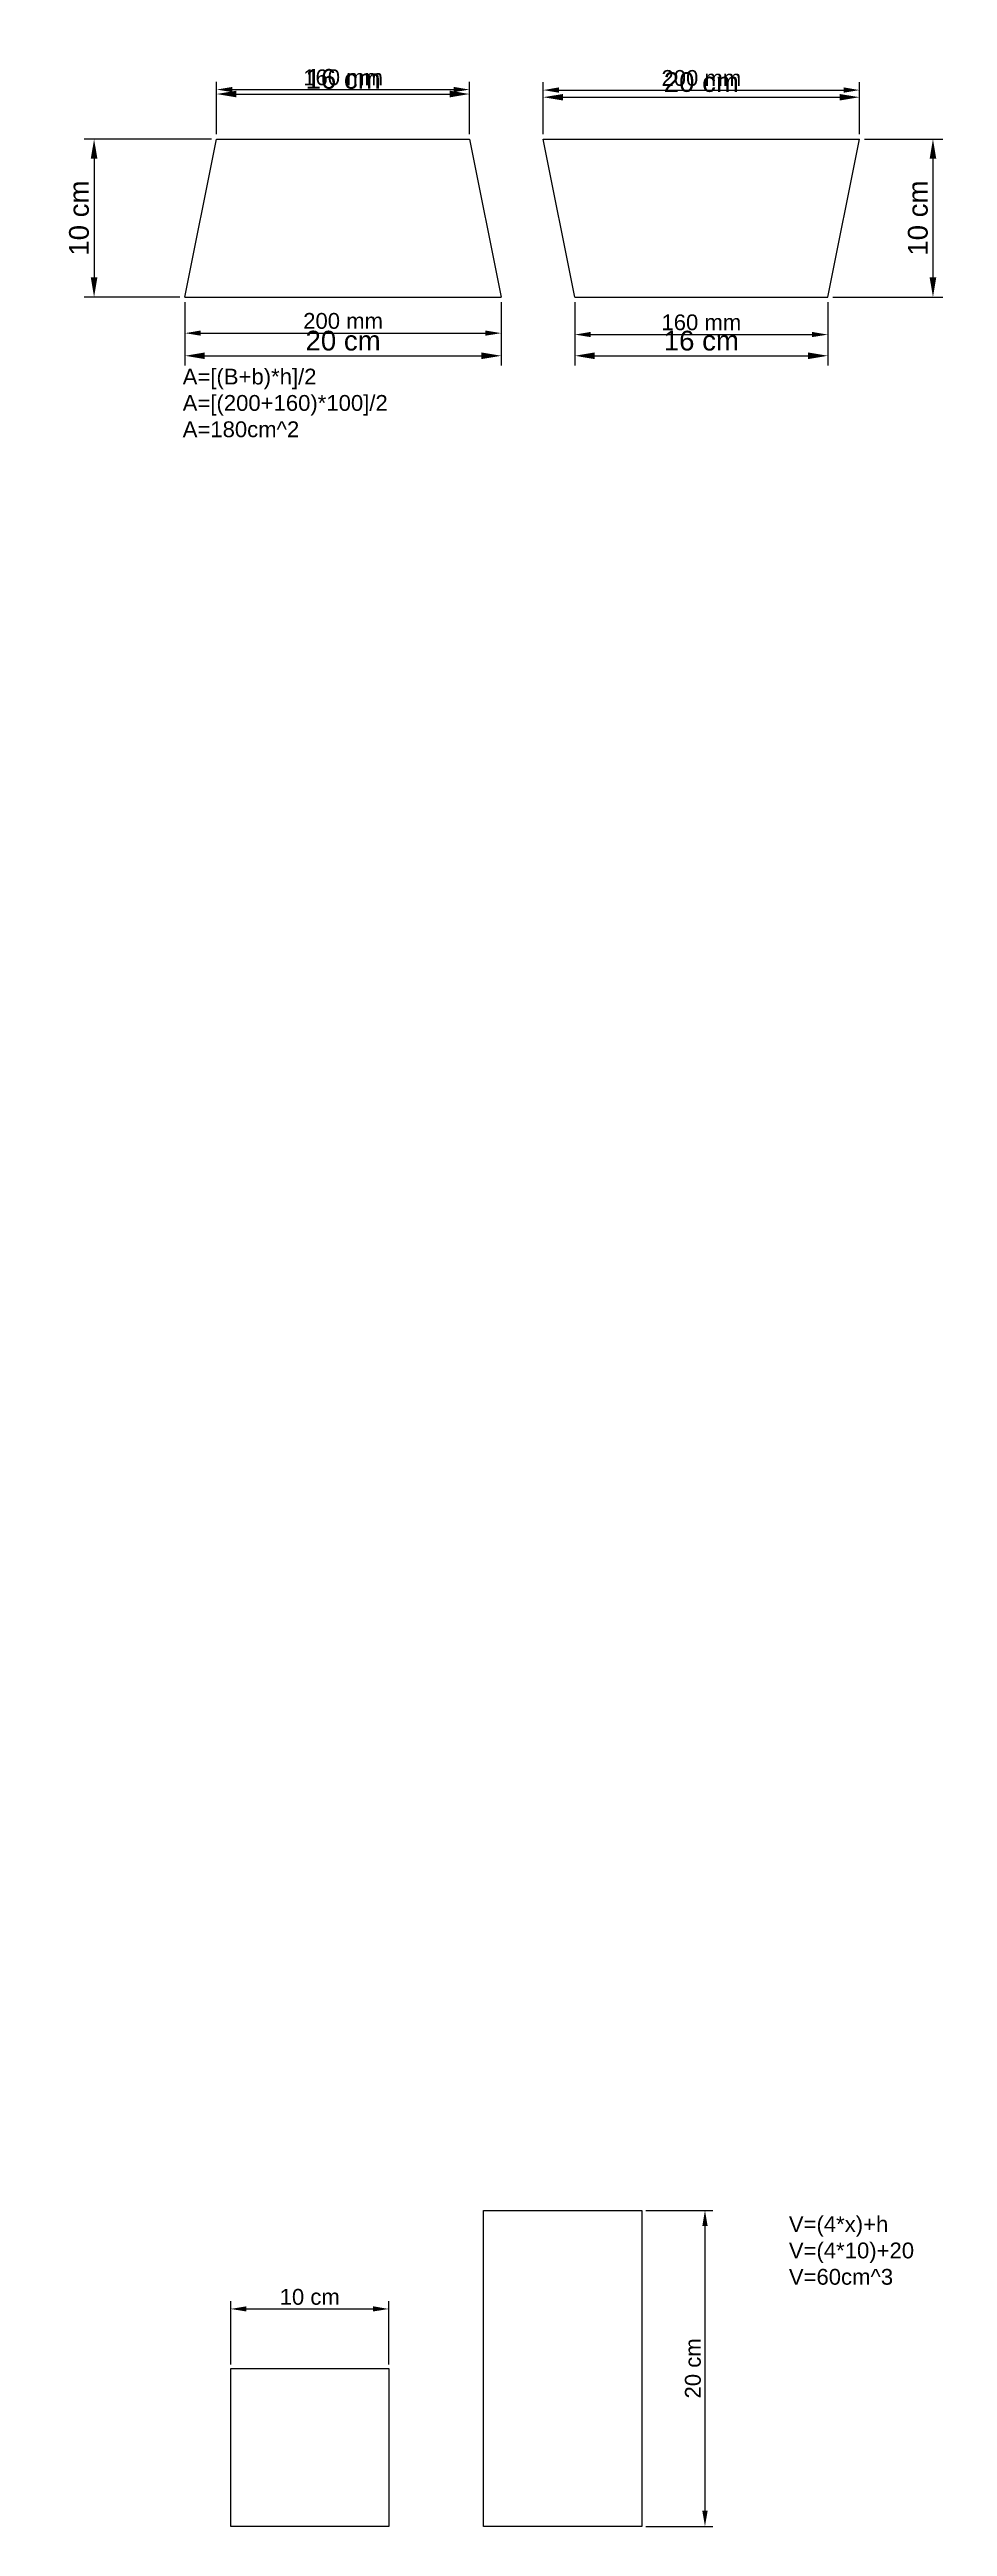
# Model space of a CAD drawing. Header units: millimetres. Extents: x 5010 to 17309, y 2740 to 13512.
# Drawn here: x 5195 to 5763, y 2740 to 4307 of the extents above; entities that cross this region are included whole.
import ezdxf

# ---------------------------------------------------------------- set-up
doc = ezdxf.new("R2010")
doc.units = ezdxf.units.MM
doc.layers.add('Cotas', color=253, linetype='Continuous')
doc.styles.add('Anotativo', font='arial.ttf')
doc.styles.get("Standard").update_dxf_attribs({"font": 'arial.ttf'})
doc.dimstyles.new('Ari_m', dxfattribs={"dimtxt": 2.5, "dimasz": 2.5, "dimexe": 1.25, "dimexo": 1, "dimtad": 1, "dimtxsty": 'Standard', "dimcen": 2.5, "dimadec": 0, "dimazin": 0, "dimtfac": 1, "dimtmove": 0, "dimatfit": 3, "dimfxl": 1, "dimarcsym": 0})
doc.dimstyles.new('Ari_m_cm', dxfattribs={"dimtxt": 2.5, "dimasz": 2.5, "dimexe": 1.25, "dimexo": 0.625, "dimtad": 1, "dimlfac": 0.1, "dimtxsty": 'Standard', "dimcen": 2.5, "dimadec": 0, "dimazin": 0, "dimtfac": 1, "dimtmove": 0, "dimatfit": 3, "dimfxl": 1, "dimarcsym": 0})

# ---------------------------------------------------------------- blocks, each defined once
blk = doc.blocks.new('*D55')
at = {"layer": 'Cotas', "color": 0, "lineweight": -2, "transparency": 16777216}
for p, q in [((5301.1, 4253.5), (5301.1, 4285.1)), ((5313.6, 4278.9), (5448.6, 4278.9)), ((5461.1, 4253.5), (5461.1, 4285.1))]:
    blk.add_line(p, q, dxfattribs=at)
at = {"layer": 'Cotas', "color": 0, "transparency": 16777216}
for points in [[(5313.6, 4281), (5313.6, 4276.8), (5301.1, 4278.9)], [(5448.6, 4281), (5448.6, 4276.8), (5461.1, 4278.9)]]:
    blk.add_solid(points, dxfattribs=at)
at = {"layer": 'Defpoints', "color": 0, "transparency": 16777216}
for p in [(5461.1, 4278.9), (5301.1, 4250.4), (5461.1, 4250.4)]:
    blk.add_point(p, dxfattribs=at)
at = {"layer": 'Cotas', "color": 0, "transparency": 16777216, "insert": (5381.1, 4288.4), "char_height": 12.5, "attachment_point": 5}
blk.add_mtext('16 cm', dxfattribs=at)
blk = doc.blocks.new('*D56')
at = {"layer": 'Cotas', "color": 0, "lineweight": -2, "transparency": 16777216}
for p, q in [((5710.8, 4250.4), (5760.5, 4250.4)), ((5754.2, 4237.9), (5754.2, 4162.9)), ((5690.8, 4150.4), (5760.5, 4150.4))]:
    blk.add_line(p, q, dxfattribs=at)
at = {"layer": 'Cotas', "color": 0, "transparency": 16777216}
for points in [[(5752.1, 4237.9), (5756.3, 4237.9), (5754.2, 4250.4)], [(5752.1, 4162.9), (5756.3, 4162.9), (5754.2, 4150.4)]]:
    blk.add_solid(points, dxfattribs=at)
at = {"layer": 'Defpoints', "color": 0, "transparency": 16777216}
for p in [(5707.7, 4250.4), (5687.7, 4150.4), (5754.2, 4150.4)]:
    blk.add_point(p, dxfattribs=at)
at = {"layer": 'Cotas', "color": 0, "transparency": 16777216, "insert": (5744.7, 4200.4), "char_height": 12.5, "attachment_point": 5, "rotation": 90}
blk.add_mtext('10 cm', dxfattribs=at)
blk = doc.blocks.new('*D57')
at = {"layer": 'Cotas', "color": 0, "lineweight": -2, "transparency": 16777216}
for p, q in [((5281.1, 4147.3), (5281.1, 4107.1)), ((5481.1, 4147.3), (5481.1, 4107.1)), ((5293.6, 4113.3), (5468.6, 4113.3))]:
    blk.add_line(p, q, dxfattribs=at)
at = {"layer": 'Cotas', "color": 0, "transparency": 16777216}
for points in [[(5293.6, 4115.4), (5293.6, 4111.2), (5281.1, 4113.3)], [(5468.6, 4115.4), (5468.6, 4111.2), (5481.1, 4113.3)]]:
    blk.add_solid(points, dxfattribs=at)
at = {"layer": 'Defpoints', "color": 0, "transparency": 16777216}
for p in [(5281.1, 4150.4), (5481.1, 4150.4), (5481.1, 4113.3)]:
    blk.add_point(p, dxfattribs=at)
at = {"layer": 'Cotas', "color": 0, "transparency": 16777216, "insert": (5381.1, 4122.8), "char_height": 12.5, "attachment_point": 5}
blk.add_mtext('20 cm', dxfattribs=at)
blk = doc.blocks.new('*D58')
at = {"layer": 'Cotas', "color": 0, "lineweight": -2, "transparency": 16777216}
for p, q in [((5507.7, 4253.5), (5507.7, 4283.1)), ((5707.7, 4253.5), (5707.7, 4283.1)), ((5520.2, 4276.9), (5695.2, 4276.9))]:
    blk.add_line(p, q, dxfattribs=at)
at = {"layer": 'Cotas', "color": 0, "transparency": 16777216}
for points in [[(5520.2, 4278.9), (5520.2, 4274.8), (5507.7, 4276.9)], [(5695.2, 4278.9), (5695.2, 4274.8), (5707.7, 4276.9)]]:
    blk.add_solid(points, dxfattribs=at)
at = {"layer": 'Defpoints', "color": 0, "transparency": 16777216}
for p in [(5707.7, 4276.9), (5507.7, 4250.4), (5707.7, 4250.4)]:
    blk.add_point(p, dxfattribs=at)
at = {"layer": 'Cotas', "color": 0, "transparency": 16777216, "insert": (5607.7, 4286.4), "char_height": 12.5, "attachment_point": 5}
blk.add_mtext('20 cm', dxfattribs=at)
blk = doc.blocks.new('*D59')
at = {"layer": 'Cotas', "color": 0, "lineweight": -2, "transparency": 16777216}
for p, q in [((5527.7, 4147.3), (5527.7, 4107.1)), ((5687.7, 4147.3), (5687.7, 4107.1)), ((5540.2, 4113.3), (5675.2, 4113.3))]:
    blk.add_line(p, q, dxfattribs=at)
at = {"layer": 'Cotas', "color": 0, "transparency": 16777216}
for points in [[(5540.2, 4115.4), (5540.2, 4111.2), (5527.7, 4113.3)], [(5675.2, 4115.4), (5675.2, 4111.2), (5687.7, 4113.3)]]:
    blk.add_solid(points, dxfattribs=at)
at = {"layer": 'Defpoints', "color": 0, "transparency": 16777216}
for p in [(5527.7, 4150.4), (5687.7, 4150.4), (5687.7, 4113.3)]:
    blk.add_point(p, dxfattribs=at)
at = {"layer": 'Cotas', "color": 0, "transparency": 16777216, "insert": (5607.7, 4122.8), "char_height": 12.5, "attachment_point": 5}
blk.add_mtext('16 cm', dxfattribs=at)
blk = doc.blocks.new('*D60')
at = {"layer": 'Cotas', "color": 0, "lineweight": -2, "transparency": 16777216}
for p, q in [((5297.9, 4250.4), (5217.3, 4250.4)), ((5223.6, 4237.9), (5223.6, 4162.9)), ((5277.9, 4150.4), (5217.3, 4150.4))]:
    blk.add_line(p, q, dxfattribs=at)
at = {"layer": 'Cotas', "color": 0, "transparency": 16777216}
for points in [[(5221.5, 4237.9), (5225.7, 4237.9), (5223.6, 4250.4)], [(5221.5, 4162.9), (5225.7, 4162.9), (5223.6, 4150.4)]]:
    blk.add_solid(points, dxfattribs=at)
at = {"layer": 'Defpoints', "color": 0, "transparency": 16777216}
for p in [(5301.1, 4250.4), (5223.6, 4150.4), (5281.1, 4150.4)]:
    blk.add_point(p, dxfattribs=at)
at = {"layer": 'Cotas', "color": 0, "transparency": 16777216, "insert": (5214.1, 4200.4), "char_height": 12.5, "attachment_point": 5, "rotation": 90}
blk.add_mtext('10 cm', dxfattribs=at)
blk = doc.blocks.new('*D104')
at = {"layer": 'Cotas', "color": 0, "lineweight": -2, "transparency": 16777216}
for p, q in [((5507.7, 4254.4), (5507.7, 4286.4)), ((5517.7, 4281.4), (5697.7, 4281.4)), ((5707.7, 4254.4), (5707.7, 4286.4))]:
    blk.add_line(p, q, dxfattribs=at)
at = {"layer": 'Cotas', "color": 0, "transparency": 16777216}
for points in [[(5517.7, 4283.1), (5517.7, 4279.7), (5507.7, 4281.4)], [(5697.7, 4283.1), (5697.7, 4279.7), (5707.7, 4281.4)]]:
    blk.add_solid(points, dxfattribs=at)
at = {"layer": 'Defpoints', "color": 0, "transparency": 16777216}
for p in [(5707.7, 4281.4), (5507.7, 4250.4), (5707.7, 4250.4)]:
    blk.add_point(p, dxfattribs=at)
at = {"layer": 'Cotas', "color": 0, "transparency": 16777216, "insert": (5607.7, 4289), "char_height": 10, "attachment_point": 5}
blk.add_mtext('200 mm', dxfattribs=at)
blk = doc.blocks.new('*D105')
at = {"layer": 'Cotas', "color": 0, "lineweight": -2, "transparency": 16777216}
for p, q in [((5527.7, 4146.4), (5527.7, 4121.7)), ((5687.7, 4146.4), (5687.7, 4121.7)), ((5537.7, 4126.7), (5677.7, 4126.7))]:
    blk.add_line(p, q, dxfattribs=at)
at = {"layer": 'Cotas', "color": 0, "transparency": 16777216}
for points in [[(5537.7, 4128.4), (5537.7, 4125.1), (5527.7, 4126.7)], [(5677.7, 4128.4), (5677.7, 4125.1), (5687.7, 4126.7)]]:
    blk.add_solid(points, dxfattribs=at)
at = {"layer": 'Defpoints', "color": 0, "transparency": 16777216}
for p in [(5527.7, 4150.4), (5687.7, 4150.4), (5687.7, 4126.7)]:
    blk.add_point(p, dxfattribs=at)
at = {"layer": 'Cotas', "color": 0, "transparency": 16777216, "insert": (5607.7, 4134.4), "char_height": 10, "attachment_point": 5}
blk.add_mtext('160 mm', dxfattribs=at)
blk = doc.blocks.new('*D106')
at = {"layer": 'Cotas', "color": 0, "lineweight": -2, "transparency": 16777216}
for p, q in [((5301.1, 4254.4), (5301.1, 4286.7)), ((5311.1, 4281.7), (5451.1, 4281.7)), ((5461.1, 4254.4), (5461.1, 4286.7))]:
    blk.add_line(p, q, dxfattribs=at)
at = {"layer": 'Cotas', "color": 0, "transparency": 16777216}
for points in [[(5311.1, 4283.4), (5311.1, 4280.1), (5301.1, 4281.7)], [(5451.1, 4283.4), (5451.1, 4280.1), (5461.1, 4281.7)]]:
    blk.add_solid(points, dxfattribs=at)
at = {"layer": 'Defpoints', "color": 0, "transparency": 16777216}
for p in [(5461.1, 4281.7), (5301.1, 4250.4), (5461.1, 4250.4)]:
    blk.add_point(p, dxfattribs=at)
at = {"layer": 'Cotas', "color": 0, "transparency": 16777216, "insert": (5381.1, 4289.4), "char_height": 10, "attachment_point": 5}
blk.add_mtext('160 mm', dxfattribs=at)
blk = doc.blocks.new('*D107')
at = {"layer": 'Cotas', "color": 0, "lineweight": -2, "transparency": 16777216}
for p, q in [((5281.1, 4146.4), (5281.1, 4122.6)), ((5481.1, 4146.4), (5481.1, 4122.6)), ((5291.1, 4127.6), (5471.1, 4127.6))]:
    blk.add_line(p, q, dxfattribs=at)
at = {"layer": 'Cotas', "color": 0, "transparency": 16777216}
for points in [[(5291.1, 4129.3), (5291.1, 4126), (5281.1, 4127.6)], [(5471.1, 4129.3), (5471.1, 4126), (5481.1, 4127.6)]]:
    blk.add_solid(points, dxfattribs=at)
at = {"layer": 'Defpoints', "color": 0, "transparency": 16777216}
for p in [(5281.1, 4150.4), (5481.1, 4150.4), (5481.1, 4127.6)]:
    blk.add_point(p, dxfattribs=at)
at = {"layer": 'Cotas', "color": 0, "transparency": 16777216, "insert": (5381.1, 4135.3), "char_height": 10, "attachment_point": 5}
blk.add_mtext('200 mm', dxfattribs=at)
blk = doc.blocks.new('*D119')
at = {"layer": 'Cotas', "color": 0, "linetype": 'ByBlock', "lineweight": -2, "transparency": 16777216}
for p, q in [((5310, 2842.5), (5310, 2882.6)), ((5320, 2877.6), (5400, 2877.6)), ((5410, 2842.5), (5410, 2882.6))]:
    blk.add_line(p, q, dxfattribs=at)
at = {"layer": 'Cotas', "color": 0, "linetype": 'ByBlock', "transparency": 16777216}
for points in [[(5320, 2879.3), (5320, 2876), (5310, 2877.6)], [(5400, 2879.3), (5400, 2876), (5410, 2877.6)]]:
    blk.add_solid(points, dxfattribs=at)
at = {"layer": 'Defpoints', "color": 0, "linetype": 'ByBlock', "transparency": 16777216}
for p in [(5410, 2877.6), (5310, 2840), (5410, 2840)]:
    blk.add_point(p, dxfattribs=at)
at = {"layer": 'Cotas', "color": 0, "linetype": 'ByBlock', "transparency": 16777216, "insert": (5360, 2885.2), "char_height": 10, "attachment_point": 5}
blk.add_mtext('10 cm', dxfattribs=at)
blk = doc.blocks.new('*D120')
at = {"layer": 'Cotas', "color": 0, "linetype": 'ByBlock', "lineweight": -2, "transparency": 16777216}
for p, q in [((5572.5, 2940), (5615, 2940)), ((5610, 2930), (5610, 2750)), ((5572.5, 2740), (5615, 2740))]:
    blk.add_line(p, q, dxfattribs=at)
at = {"layer": 'Cotas', "color": 0, "linetype": 'ByBlock', "transparency": 16777216}
for points in [[(5608.3, 2930), (5611.7, 2930), (5610, 2940)], [(5608.3, 2750), (5611.7, 2750), (5610, 2740)]]:
    blk.add_solid(points, dxfattribs=at)
at = {"layer": 'Defpoints', "color": 0, "linetype": 'ByBlock', "transparency": 16777216}
for p in [(5570, 2940), (5570, 2740), (5610, 2740)]:
    blk.add_point(p, dxfattribs=at)
at = {"layer": 'Cotas', "color": 0, "linetype": 'ByBlock', "transparency": 16777216, "insert": (5602.4, 2840), "char_height": 10, "attachment_point": 5, "rotation": 90}
blk.add_mtext('20 cm', dxfattribs=at)

msp = doc.modelspace()

# ---------------------------------------------------------------- linework, layer by layer
at = {"layer": 'Defpoints'}
for p, q in [((5281.051, 4150.423), (5301.051, 4250.423)), ((5301.051, 4250.423), (5461.051, 4250.423)), ((5461.051, 4250.423), (5481.051, 4150.423)), ((5507.699, 4250.423), (5707.699, 4250.423)), ((5527.699, 4150.423), (5507.699, 4250.423)), ((5687.699, 4150.423), (5707.699, 4250.423)), ((5281.051, 4150.423), (5481.051, 4150.423)), ((5527.699, 4150.423), (5687.699, 4150.423)), ((5470, 2740), (5470, 2940)), ((5470, 2940), (5570, 2940)), ((5570, 2940), (5570, 2740)), ((5310, 2740), (5310, 2840)), ((5310, 2840), (5310, 2840)), ((5310, 2840), (5410, 2840)), ((5410, 2840), (5410, 2740)), ((5410, 2740), (5310, 2740)), ((5570, 2740), (5470, 2740))]:
    msp.add_line(p, q, dxfattribs=at)

# ---------------------------------------------------------------- texts
at = {"layer": 'Defpoints', "linetype": 'ByBlock', "char_height": 10, "attachment_point": 1, "style": 'Anotativo'}
for s, insert, width in [('A=[(B+b)*h]/2 \\PA=[(200+160)*100]/2 \\PA=180cm^ 2\\P', (5279.648, 4105.139), 889.55558), ('V=(4*x)+h\\PV=(4*10)+20\\PV=60cm^ 3', (5663.052, 2936.283), 10.79213)]:
    msp.add_mtext(s, dxfattribs=dict(at, insert=insert, width=width))

# ---------------------------------------------------------------- dimensions: what is measured, and where the dimension line sits
at = {"layer": 'Cotas'}
for base, p1, p2, dimstyle, override, picture, middle in [((5461.051, 4278.896), (5301.051, 4250.423), (5461.051, 4250.423), 'Ari_m_cm', {"dimpost": ' cm'}, '*D55', (5381.051, 4288.403)), ((5461.051, 4281.75), (5301.051, 4250.423), (5461.051, 4250.423), 'Ari_m', {"dimpost": ' mm'}, '*D106', (5381.051, 4289.356)), ((5707.699, 4276.851), (5507.699, 4250.423), (5707.699, 4250.423), 'Ari_m_cm', {"dimpost": ' cm'}, '*D58', (5607.699, 4286.358)), ((5707.699, 4281.386), (5507.699, 4250.423), (5707.699, 4250.423), 'Ari_m', {"dimpost": ' mm'}, '*D104', (5607.699, 4288.992)), ((5481.051, 4113.326), (5281.051, 4150.423), (5481.051, 4150.423), 'Ari_m_cm', {"dimpost": ' cm'}, '*D57', (5381.051, 4122.833)), ((5687.699, 4113.326), (5527.699, 4150.423), (5687.699, 4150.423), 'Ari_m_cm', {"dimpost": ' cm'}, '*D59', (5607.699, 4122.833))]:
    dim = msp.add_linear_dim(base=base, p1=p1, p2=p2, dimstyle=dimstyle, override=override, dxfattribs=at)
    dim.commit()
    dim.dimension.update_dxf_attribs({"geometry": picture, "text_midpoint": middle})
for base, p1, p2, picture, middle in [((5223.578, 4150.423), (5301.051, 4250.423), (5281.051, 4150.423), '*D60', (5214.071, 4200.423)), ((5754.233, 4150.423), (5707.699, 4250.423), (5687.699, 4150.423), '*D56', (5744.726, 4200.423))]:
    dim = msp.add_linear_dim(base=base, p1=p1, p2=p2, angle=90, dimstyle='Ari_m_cm', override={"dimpost": ' cm'}, dxfattribs=at)
    dim.commit()
    dim.dimension.update_dxf_attribs({"geometry": picture, "text_midpoint": middle})
for base, p1, p2, picture, middle in [((5481.051, 4127.648), (5281.051, 4150.423), (5481.051, 4150.423), '*D107', (5381.051, 4127.648)), ((5687.699, 4126.748), (5527.699, 4150.423), (5687.699, 4150.423), '*D105', (5607.699, 4126.748))]:
    dim = msp.add_linear_dim(base=base, p1=p1, p2=p2, dimstyle='Ari_m', override={"dimpost": ' mm'}, dxfattribs=at)
    dim.commit()
    dim.dimension.update_dxf_attribs({"geometry": picture, "text_midpoint": middle, "dimtype": 160})
at = {"layer": 'Cotas', "linetype": 'ByBlock'}
dim = msp.add_linear_dim(base=(5609.991, 2740), p1=(5570, 2940), p2=(5570, 2740), angle=90, dimstyle='Ari_m_cm', override={"dimpost": ' cm'}, dxfattribs=at)
dim.commit()
dim.dimension.update_dxf_attribs({"geometry": '*D120', "text_midpoint": (5609.991, 2840), "dimtype": 160})
dim = msp.add_linear_dim(base=(5410, 2877.627), p1=(5310, 2840), p2=(5410, 2840), dimstyle='Ari_m_cm', override={"dimpost": ' cm'}, dxfattribs=at)
dim.commit()
dim.dimension.update_dxf_attribs({"geometry": '*D119', "text_midpoint": (5360, 2885.233)})

doc.saveas('drawing.dxf')
